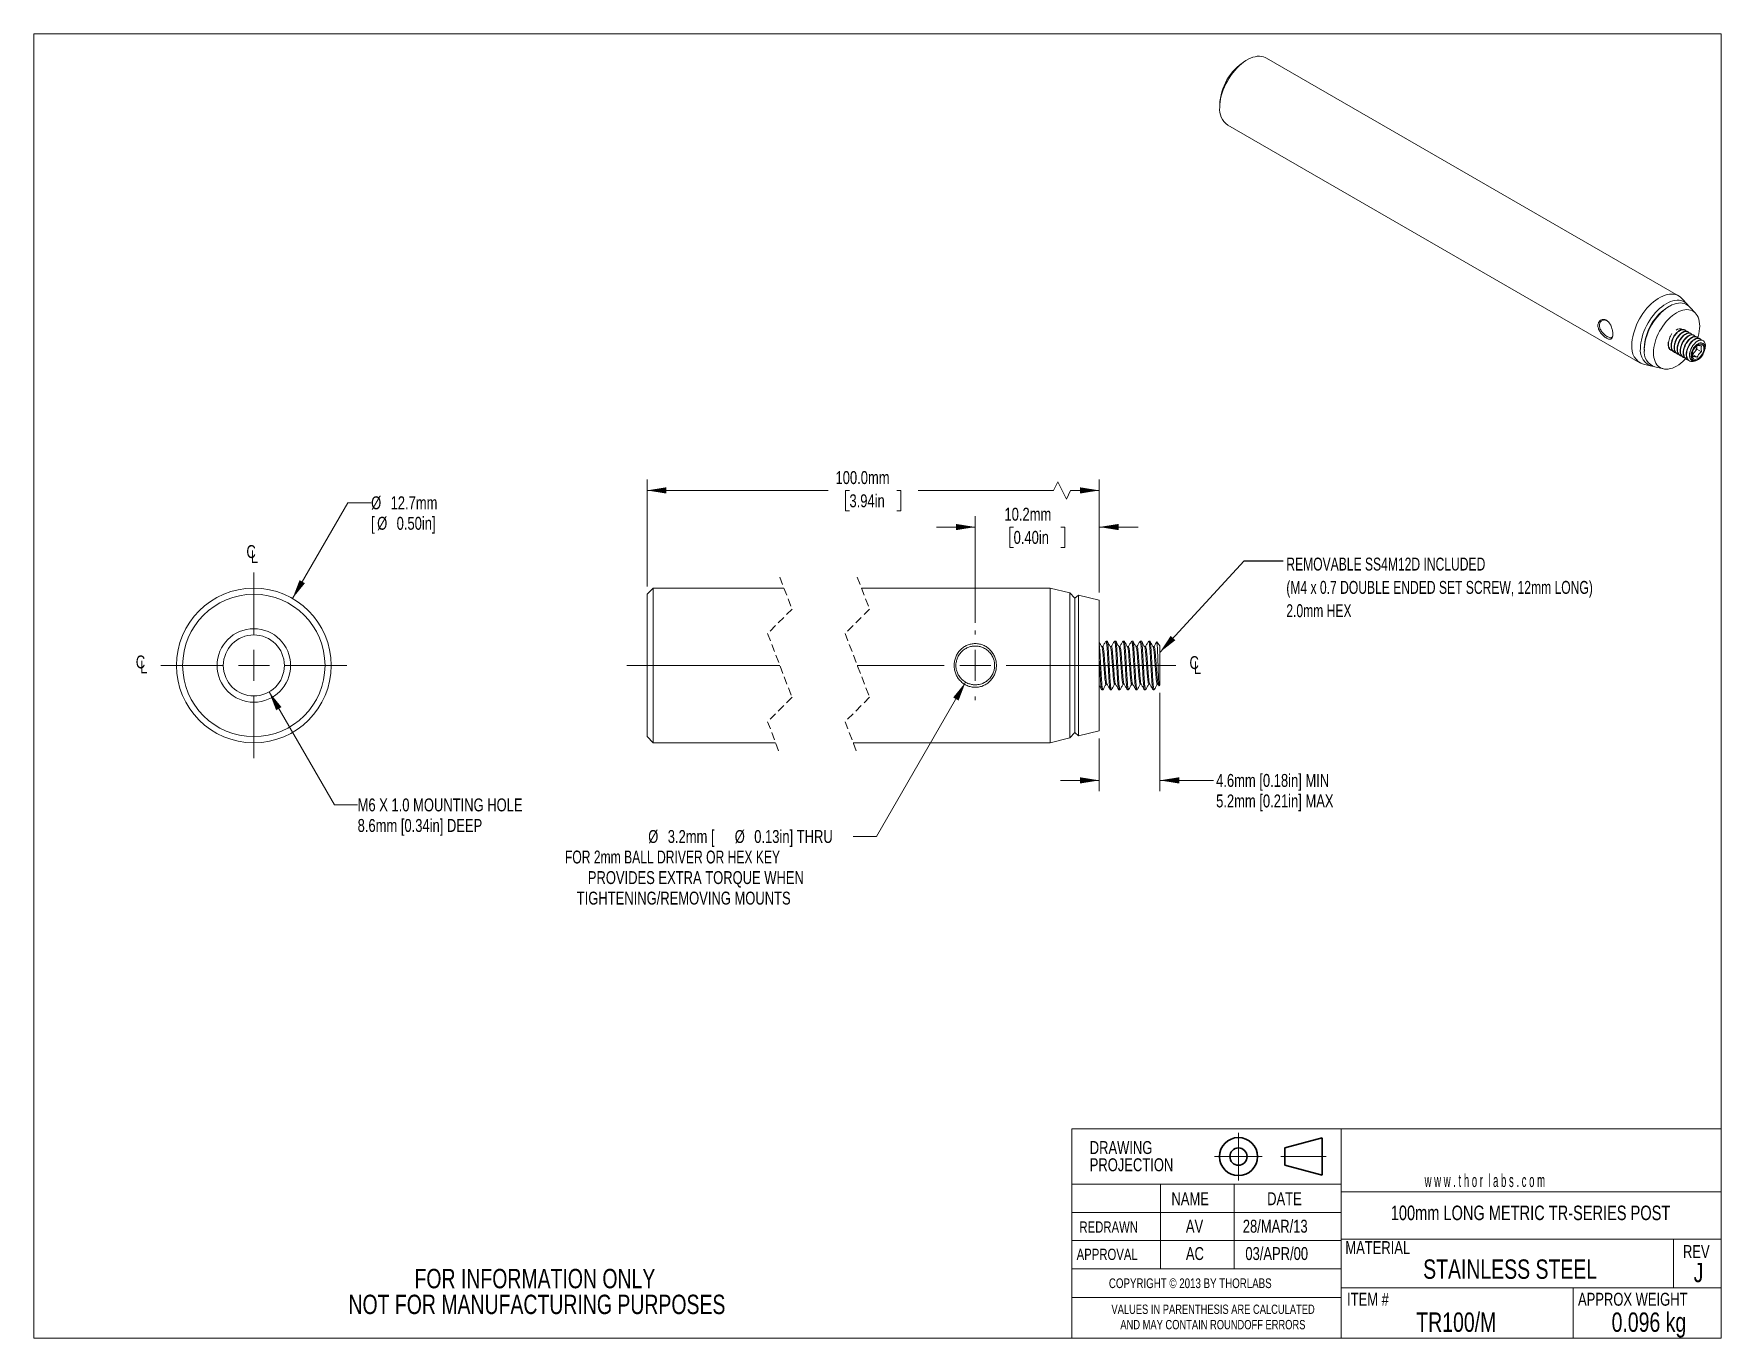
# Model space of a CAD drawing. Header units: millimetres. Extents: x 2 to 278, y 1 to 215.
import ezdxf

# ---------------------------------------------------------------- set-up
doc = ezdxf.new("R2010")
doc.units = ezdxf.units.MM
doc.header["$PDSIZE"] = -1
doc.linetypes.add('CENTERX2', pattern=[20.32, 12.7, -2.54, 2.54, -2.54])
doc.linetypes.add('HIDDEN', pattern=[1.905, 1.27, -0.635])
doc.styles.add('SLDTEXTSTYLE0', font='TXT', dxfattribs={"width": 0.75})
doc.styles.add('SLDTEXTSTYLE1', font='TXT', dxfattribs={"width": 0.5525})
doc.styles.add('SLDTEXTSTYLE2', font='TXT', dxfattribs={"width": 0.7})
doc.dimstyles.new('SLDDIMSTYLE0', dxfattribs={"dimtxt": 2.116667, "dimasz": 3.175, "dimexe": 0, "dimexo": 0.0625, "dimgap": 0.529167, "dimtad": 0, "dimtih": 1, "dimtoh": 1, "dimdec": 1, "dimlfac": 0.5, "dimrnd": 1e-09, "dimzin": 12, "dimdsep": 46, "dimtxsty": 'SLDTEXTSTYLE0', "dimsah": 1, "dimcen": 0.09, "dimadec": 0, "dimazin": 3, "dimtfac": 1, "dimtdec": 1, "dimtmove": 0, "dimatfit": 0, "dimfxl": 1, "dimfrac": 2, "dimtolj": 1, "dimtzin": 12, "dimarcsym": 0})
doc.dimstyles.new('SLDDIMSTYLE1', dxfattribs={"dimtxt": 2.116667, "dimasz": 3.175, "dimexe": 0, "dimexo": 0.0625, "dimgap": 0.529167, "dimtad": 0, "dimtih": 1, "dimtoh": 1, "dimdec": 1, "dimlfac": 0.5, "dimrnd": 1e-09, "dimzin": 4, "dimdsep": 46, "dimtxsty": 'SLDTEXTSTYLE0', "dimsah": 1, "dimcen": 0.09, "dimadec": 0, "dimazin": 1, "dimtfac": 1, "dimtdec": 1, "dimtofl": 0, "dimtmove": 0, "dimatfit": 3, "dimfxl": 1, "dimfrac": 2, "dimtolj": 1, "dimtzin": 12, "dimarcsym": 0})
doc.dimstyles.new('SLDDIMSTYLE2', dxfattribs={"dimtxt": 2.116667, "dimasz": 3.175, "dimexe": 0, "dimexo": 0.0625, "dimgap": 0.529167, "dimtad": 0, "dimtih": 1, "dimtoh": 1, "dimdec": 1, "dimlfac": 0.5, "dimrnd": 1e-09, "dimzin": 12, "dimdsep": 46, "dimtxsty": 'SLDTEXTSTYLE0', "dimsah": 1, "dimcen": 0, "dimadec": 0, "dimazin": 3, "dimtfac": 1, "dimtdec": 1, "dimtofl": 0, "dimtmove": 0, "dimatfit": 3, "dimfxl": 1, "dimfrac": 2, "dimtolj": 1, "dimtzin": 12, "dimarcsym": 0})
doc.dimstyles.new('SLDDIMSTYLE3', dxfattribs={"dimtxt": 0.18, "dimasz": 3.175, "dimexe": 0, "dimexo": 0.0625, "dimgap": 0, "dimtad": 0, "dimtih": 1, "dimtoh": 1, "dimdec": 0, "dimrnd": 1e-09, "dimzin": 0, "dimdsep": 46, "dimtxsty": 'Standard', "dimsah": 1, "dimcen": 0.09, "dimadec": 0, "dimazin": 0, "dimtfac": 3.175, "dimtdec": 0, "dimtofl": 0, "dimtmove": 0, "dimatfit": 3, "dimfxl": 1, "dimfrac": 2, "dimtolj": 1, "dimtzin": 0, "dimarcsym": 0})
doc.dimstyles.new('SLDDIMSTYLE4', dxfattribs={"dimtxt": 2.116667, "dimasz": 3.175, "dimexe": 0, "dimexo": 0.0625, "dimgap": 0.529167, "dimtad": 0, "dimtih": 1, "dimtoh": 1, "dimdec": 1, "dimlfac": 0.5, "dimrnd": 1e-09, "dimzin": 12, "dimdsep": 46, "dimtxsty": 'SLDTEXTSTYLE0', "dimsah": 1, "dimcen": 0, "dimadec": 0, "dimazin": 3, "dimtfac": 1, "dimtdec": 1, "dimtofl": 0, "dimtmove": 0, "dimatfit": 3, "dimfxl": 1, "dimfrac": 2, "dimtolj": 1, "dimtzin": 12, "dimarcsym": 0})

msp = doc.modelspace()

# ---------------------------------------------------------------- texts
at = {"color": 8, "linetype": 'Continuous', "lineweight": 0, "attachment_point": 1, "style": 'SLDTEXTSTYLE2'}
for s, insert, char_height in [('REMOVABLE SS4M12D INCLUDED', (206.75, 128.81), 2.1167), ('(M4 x 0.7 DOUBLE ENDED SET SCREW, 12mm LONG)', (206.75, 124.99), 2.1167), ('2.0mm HEX', (206.75, 121.17), 2.117)]:
    msp.add_mtext(s, dxfattribs=dict(at, insert=insert, char_height=char_height))
at = {"color": 7, "linetype": 'Continuous', "lineweight": 0}
for s, insert, char_height, attachment_point, style in [('DRAWING', (174.55, 33.21), 2.117, 1, 'SLDTEXTSTYLE0'), ('PROJECTION', (174.55, 30.39), 2.117, 1, 'SLDTEXTSTYLE0'), ('w w w . t h o r  l a b s . c o m', (229.4, 27.8), 2.1167, 1, 'SLDTEXTSTYLE1'), ('NAME', (187.93, 24.82), 2.117, 1, 'SLDTEXTSTYLE0'), ('DATE', (203.61, 24.82), 2.117, 1, 'SLDTEXTSTYLE0'), ('100mm LONG METRIC TR-SERIES POST', (246.75, 22.64), 2.3813, 2, 'SLDTEXTSTYLE0'), ('REDRAWN', (172.86, 20.05), 1.852, 1, 'SLDTEXTSTYLE0'), ('AV', (190.3, 20.32), 2.117, 1, 'SLDTEXTSTYLE0'), ('28/MAR/13', (199.62, 20.32), 2.117, 1, 'SLDTEXTSTYLE0'), ('MATERIAL', (216.42, 16.82), 2.117, 1, 'SLDTEXTSTYLE0'), ('APPROVAL', (172.4, 15.58), 1.852, 1, 'SLDTEXTSTYLE0'), ('AC', (190.3, 15.84), 2.117, 1, 'SLDTEXTSTYLE0'), ('03/APR/00', (200.04, 15.84), 2.117, 1, 'SLDTEXTSTYLE0'), ('STAINLESS STEEL', (243.41, 13.82), 3.175, 2, 'SLDTEXTSTYLE0'), ('REV', (271.72, 16.17), 2.117, 1, 'SLDTEXTSTYLE0'), ('FOR INFORMATION ONLY', (83.67, 12.27), 3.175, 2, 'SLDTEXTSTYLE0'), ('J', (274.27, 13.26), 3.17, 2, 'SLDTEXTSTYLE0'), ('COPYRIGHT © 2013 BY THORLABS', (177.69, 10.71), 1.5875, 1, 'SLDTEXTSTYLE0'), ('ITEM #', (216.7, 8.35), 2.117, 1, 'SLDTEXTSTYLE0'), ('APPROX WEIGHT', (254.53, 8.35), 2.1167, 1, 'SLDTEXTSTYLE0'), ('NOT FOR MANUFACTURING PURPOSES', (84, 8.04), 3.175, 2, 'SLDTEXTSTYLE0'), ('VALUES IN PARENTHESIS ARE CALCULATED', (194.75, 6.42), 1.524, 2, 'SLDTEXTSTYLE0'), ('AND MAY CONTAIN ROUNDOFF ERRORS', (194.72, 3.9), 1.524, 2, 'SLDTEXTSTYLE0'), ('TR100/M', (234.59, 5.13), 3.175, 2, 'SLDTEXTSTYLE0'), ('0.096 kg', (266.14, 5.13), 3.175, 2, 'SLDTEXTSTYLE0')]:
    msp.add_mtext(s, dxfattribs=dict(at, insert=insert, char_height=char_height, attachment_point=attachment_point, style=style))

# ---------------------------------------------------------------- blocks, each defined once
blk = doc.blocks.new('Third Angle Projection Block')
at = {"color": 7, "linetype": 'CENTERX2', "lineweight": 18}
for p, q in [((101.48, 23.81), (101.48, 14.07)), ((96.6, 18.94), (106.35, 18.94)), ((110.14, 18.94), (119.45, 18.94))]:
    blk.add_line(p, q, dxfattribs=at)
at = {"color": 7, "linetype": 'Continuous', "lineweight": 35}
for p, q in [((118.62, 22.75), (111, 20.71)), ((118.62, 15.13), (118.62, 22.75)), ((111, 20.71), (111, 17.17)), ((111, 17.17), (118.62, 15.13))]:
    blk.add_line(p, q, dxfattribs=at)
for radius in [3.9, 1.77]:
    blk.add_circle((101.48, 18.94), radius, dxfattribs=at)
at = {"color": 7, "linetype": 'Continuous', "lineweight": 0}
blk.add_point((101.48, 18.94), dxfattribs=at)
blk = doc.blocks.new('_D')
at = {"color": 7, "linetype": 'Continuous', "lineweight": 0}
for p, q in [((186.03, 106.67), (186.03, 90.53)), ((176.12, 99.18), (176.12, 90.53)), ((176.12, 92.31), (169.77, 92.31)), ((186.03, 92.31), (194.82, 92.31))]:
    blk.add_line(p, q, dxfattribs=at)
at = {"color": 7, "linetype": 'Continuous', "lineweight": 18}
for points in [[(176.12, 92.31), (172.94, 92.82), (172.94, 91.8)], [(186.03, 92.31), (189.2, 91.8), (189.2, 92.82)]]:
    blk.add_solid(points, dxfattribs=at)
at = {"color": 7, "linetype": 'Continuous', "lineweight": 18, "char_height": 2.1167, "attachment_point": 1, "style": 'SLDTEXTSTYLE0'}
for s, insert in [('4.6mm [0.18in] MIN', (195.25, 93.36)), ('5.2mm [0.21in] MAX', (195.25, 90))]:
    blk.add_mtext(s, dxfattribs=dict(at, insert=insert))
blk = doc.blocks.new('_D_1')
at = {"color": 7, "linetype": 'Continuous', "lineweight": 0}
for p, q in [((155.8, 118.13), (155.8, 135.6)), ((176.12, 123.11), (176.12, 135.6)), ((155.8, 133.82), (149.45, 133.82)), ((162.08, 133.82), (161.44, 133.82)), ((161.44, 133.82), (161.44, 130.46)), ((169.84, 133.82), (170.48, 133.82)), ((170.48, 133.82), (170.48, 130.46)), ((176.12, 133.82), (182.47, 133.82)), ((161.44, 130.46), (162.08, 130.46)), ((170.48, 130.46), (169.84, 130.46))]:
    blk.add_line(p, q, dxfattribs=at)
at = {"color": 7, "linetype": 'Continuous', "lineweight": 18}
for points in [[(155.8, 133.82), (152.62, 134.33), (152.62, 133.31)], [(176.12, 133.82), (179.29, 133.31), (179.29, 134.33)]]:
    blk.add_solid(points, dxfattribs=at)
at = {"color": 7, "linetype": 'Continuous', "lineweight": 18, "char_height": 2.117, "attachment_point": 1, "style": 'SLDTEXTSTYLE0'}
for s, insert in [('10.2mm', (160.58, 136.98)), ('0.40in', (162.08, 133.18))]:
    blk.add_mtext(s, dxfattribs=dict(at, insert=insert))
blk = doc.blocks.new('_D_2')
at = {"color": 7, "linetype": 'Continuous', "lineweight": 0}
for p, q in [((102.03, 124.07), (102.03, 141.6)), ((169.31, 141.23), (168.6, 139.82)), ((170.72, 138.41), (169.31, 141.23)), ((176.12, 123.11), (176.12, 141.6)), ((102.03, 139.82), (131.7, 139.82)), ((135.19, 139.82), (134.55, 139.82)), ((134.55, 139.82), (134.55, 136.46)), ((142.95, 139.82), (143.6, 139.82)), ((143.6, 139.82), (143.6, 136.46)), ((168.6, 139.82), (146.45, 139.82)), ((171.42, 139.82), (170.72, 138.41)), ((176.12, 139.82), (171.42, 139.82)), ((134.55, 136.46), (135.19, 136.46)), ((143.6, 136.46), (142.95, 136.46))]:
    blk.add_line(p, q, dxfattribs=at)
at = {"color": 7, "linetype": 'Continuous', "lineweight": 18}
for points in [[(102.03, 139.82), (105.2, 139.31), (105.2, 140.33)], [(176.12, 139.82), (172.94, 140.33), (172.94, 139.31)]]:
    blk.add_solid(points, dxfattribs=at)
at = {"color": 7, "linetype": 'Continuous', "lineweight": 18, "char_height": 2.117, "attachment_point": 1, "style": 'SLDTEXTSTYLE0'}
for s, insert in [('100.0mm', (132.91, 142.98)), ('3.94in', (135.19, 139.18))]:
    blk.add_mtext(s, dxfattribs=dict(at, insert=insert))
blk = doc.blocks.new('_D_3')
at = {"color": 7, "linetype": 'Continuous', "lineweight": 0}
for p, q in [((154.21, 108.39), (139.62, 83.12)), ((139.62, 83.12), (135.81, 83.12))]:
    blk.add_line(p, q, dxfattribs=at)
at = {"color": 7, "linetype": 'Continuous', "lineweight": 18}
blk.add_solid([(154.21, 108.39), (152.18, 105.9), (153.06, 105.39)], dxfattribs=at)
at = {"color": 7, "linetype": 'Continuous', "lineweight": 18, "attachment_point": 1}
for s, insert, char_height, style in [('%%c', (102.23, 84.17), 2.117, 'SLDTEXTSTYLE0'), ('3.2mm [', (105.43, 84.17), 2.117, 'SLDTEXTSTYLE0'), ('%%c', (116.4, 84.17), 2.117, 'SLDTEXTSTYLE0'), ('0.13in] THRU', (119.59, 84.17), 2.1167, 'SLDTEXTSTYLE0'), ('FOR 2mm BALL DRIVER OR HEX KEY', (88.59, 80.81), 2.1167, 'SLDTEXTSTYLE2'), ('PROVIDES EXTRA TORQUE WHEN', (92.34, 77.44), 2.1167, 'SLDTEXTSTYLE0'), ('TIGHTENING/REMOVING MOUNTS', (90.53, 74.08), 2.1167, 'SLDTEXTSTYLE0')]:
    blk.add_mtext(s, dxfattribs=dict(at, insert=insert, char_height=char_height, style=style))
blk = doc.blocks.new('SW_SYMBOL_MOD_CL')
at = {"color": 0, "linetype": 'Continuous', "lineweight": 0, "char_height": 783, "attachment_point": 5, "style": 'SLDTEXTSTYLE0'}
for s, insert in [('C', (400, 600)), ('L', (600, 300))]:
    blk.add_mtext(s, dxfattribs=dict(at, insert=insert))
blk = doc.blocks.new('SW_CENTERMARKSYMBOL_0')
at = {"color": 0, "linetype": 'Continuous', "lineweight": 18}
for p, q in [((32.02, 5.08), (32.02, 5.71)), ((0, 0), (-25.05, 0)), ((26.94, 0), (12.7, 0)), ((32.02, 0), (29.48, 0)), ((32.02, 0), (32.02, 2.54)), ((32.02, 0), (32.02, -2.54)), ((32.02, 0), (34.56, 0)), ((37.1, 0), (64.85, 0)), ((32.02, -5.08), (32.02, -5.71))]:
    blk.add_line(p, q, dxfattribs=at)
blk = doc.blocks.new('_D_4')
at = {"color": 7, "linetype": 'Continuous', "lineweight": 0}
for p, q in [((43.97, 122.12), (53.03, 137.81)), ((53.03, 137.81), (56.84, 137.81))]:
    blk.add_line(p, q, dxfattribs=at)
at = {"color": 7, "linetype": 'Continuous', "lineweight": 18}
blk.add_solid([(43.97, 122.12), (46, 124.62), (45.12, 125.12)], dxfattribs=at)
at = {"color": 7, "linetype": 'Continuous', "lineweight": 18, "attachment_point": 1, "style": 'SLDTEXTSTYLE0'}
for s, insert, char_height in [('%%c', (56.84, 138.85), 2.117), ('12.7mm', (60.03, 138.85), 2.117), ('[', (56.84, 135.49), 2.12), ('%%c', (57.83, 135.49), 2.117), ('0.50in]', (61.02, 135.49), 2.117)]:
    blk.add_mtext(s, dxfattribs=dict(at, insert=insert, char_height=char_height))
blk = doc.blocks.new('_D_5')
at = {"color": 7, "linetype": 'Continuous', "lineweight": 0}
for p, q in [((40.13, 106.81), (50.82, 88.3)), ((50.82, 88.3), (54.63, 88.3))]:
    blk.add_line(p, q, dxfattribs=at)
at = {"color": 7, "linetype": 'Continuous', "lineweight": 18}
blk.add_solid([(40.13, 106.81), (41.28, 103.81), (42.16, 104.32)], dxfattribs=at)
at = {"color": 7, "linetype": 'Continuous', "lineweight": 18, "char_height": 2.1167, "attachment_point": 1, "style": 'SLDTEXTSTYLE0'}
for s, insert in [('M6 X 1.0 MOUNTING HOLE', (54.63, 89.35)), ('8.6mm [0.34in] DEEP', (54.63, 85.98))]:
    blk.add_mtext(s, dxfattribs=dict(at, insert=insert))
blk = doc.blocks.new('SW_CENTERMARKSYMBOL_1')
at = {"color": 0, "linetype": 'Continuous', "lineweight": 18}
for p, q in [((0, 5.08), (0, 15.2146)), ((-5.08, 0), (-15.2146, 0)), ((0, 0), (-2.54, 0)), ((0, 0), (0, 2.54)), ((0, 0), (0, -2.54)), ((0, 0), (2.54, 0)), ((5.08, 0), (15.2146, 0)), ((0, -5.08), (0, -15.2146))]:
    blk.add_line(p, q, dxfattribs=at)

# ---------------------------------------------------------------- dimensions: what is measured, and where the dimension line sits
at = {"color": 7, "linetype": 'Continuous', "lineweight": 18}
for base, p1, p2, text, dimstyle, picture, middle in [((102.03, 139.82), (176.12, 121.84), (102.03, 122.8), '100.0mm', 'SLDDIMSTYLE1', '_D_2', (139.07, 139.82)), ((186.03, 92.31), (176.12, 100.45), (186.03, 107.94), '4.6mm [0.18in] MIN\\P5.2mm [0.21in] MAX', 'SLDDIMSTYLE0', '_D', (208.7, 92.31))]:
    dim = msp.add_linear_dim(base=base, p1=p1, p2=p2, text=text, dimstyle=dimstyle, dxfattribs=at)
    dim.commit()
    dim.dimension.update_dxf_attribs({"geometry": picture, "text_midpoint": middle, "dimtype": 160})
dim = msp.add_diameter_dim_2p(p1=(31.3, 100.17), p2=(43.97, 122.12), text='%%c12.7mm\\P[%%c0.50in]', dimstyle='SLDDIMSTYLE4', dxfattribs=at)
dim.commit()
dim.dimension.update_dxf_attribs({"geometry": '_D_4', "text_midpoint": (63.82, 137.81), "dimtype": 163})
dim = msp.add_linear_dim(base=(155.8, 133.82), p1=(176.12, 121.84), p2=(155.8, 116.86), dimstyle='SLDDIMSTYLE0', dxfattribs=at)
dim.commit()
dim.dimension.update_dxf_attribs({"geometry": '_D_1', "text_midpoint": (165.96, 133.82), "dimtype": 160})
for p1, p2, text, picture, middle in [((35.13, 115.47), (40.13, 106.81), 'M6 X 1.0 MOUNTING HOLE\\P8.6mm [0.34in] DEEP', '_D_5', (72.37, 88.3)), ((157.39, 113.89), (154.21, 108.39), '%%c3.2mm [%%c0.13in] THRU\\PFOR 2mm BALL DRIVER OR HEX KEY\\P PROVIDES EXTRA TORQUE WHEN\\PTIGHTENING/REMOVING MOUNTS', '_D_3', (112.2, 83.12))]:
    dim = msp.add_diameter_dim_2p(p1=p1, p2=p2, text=text, dimstyle='SLDDIMSTYLE2', override={"dimpost": '<>'}, dxfattribs=at)
    dim.commit()
    dim.dimension.update_dxf_attribs({"geometry": picture, "text_midpoint": middle, "dimtype": 163})

# ---------------------------------------------------------------- linework, layer by layer
at = {"color": 7, "linetype": 'Continuous', "lineweight": 18}
for p, q in [((1.58, 214.65), (277.99, 214.65)), ((1.58, 214.65), (1.58, 0.9)), ((277.99, 0.9), (277.99, 214.65)), ((200.32, 210.35), (199.97, 210.15)), ((271.01, 171.69), (203.49, 210.67)), ((195.84, 203.01), (195.84, 202.59)), ((197.16, 199.69), (264.67, 160.72)), ((269.73, 170.11), (269.51, 170.01)), ((272.41, 170.32), (271.51, 171.29)), ((273.78, 168.86), (272.81, 169.89)), ((272.06, 166.07), (272, 166.11)), ((265.37, 163.14), (265.38, 162.86)), ((272.56, 165.79), (272.5, 165.82)), ((273.05, 165.5), (272.99, 165.54)), ((273.55, 165.22), (273.49, 165.25)), ((274.04, 164.93), (273.98, 164.97)), ((274, 163.5), (274, 163.46)), ((274, 163.46), (274, 162.99)), ((274.54, 164.65), (274.48, 164.68)), ((274.86, 164.44), (274.97, 164.39)), ((265.27, 160.48), (266.56, 160.18)), ((265.38, 162.86), (265.4, 162.62)), ((269.75, 162.79), (269.82, 162.75)), ((270.25, 162.5), (270.31, 162.47)), ((270.74, 162.22), (270.81, 162.18)), ((271.24, 161.93), (271.3, 161.9)), ((271.73, 161.65), (271.8, 161.61)), ((272.23, 161.36), (272.29, 161.32)), ((272.72, 161.07), (272.79, 161.04)), ((273.65, 162.55), (273.3, 162.11)), ((273.3, 162.11), (274.07, 161.67)), ((274, 162.99), (273.65, 162.55)), ((274, 162.99), (274.78, 162.54)), ((275.13, 162.46), (274.95, 162.04)), ((267.13, 160.05), (268.51, 159.74)), ((103.04, 123.82), (102.03, 122.8)), ((102.03, 122.8), (102.03, 111.14)), ((124.46, 123.82), (103.04, 123.82)), ((103.04, 123.82), (103.04, 111.14)), ((168.09, 123.82), (137.16, 123.82)), ((171.29, 123.03), (168.09, 123.82)), ((168.09, 123.82), (168.09, 111.14)), ((172.12, 122.14), (171.29, 123.03)), ((171.29, 123.03), (171.29, 111.14)), ((172.7, 122.68), (172.12, 122.14)), ((172.12, 122.14), (172.12, 111.14)), ((176.12, 121.84), (172.7, 122.68)), ((172.7, 122.68), (172.7, 111.14)), ((176.12, 121.84), (176.12, 111.14)), ((176.69, 114.23), (176.52, 114.23)), ((177.39, 115.14), (177.22, 115.14)), ((178.09, 114.23), (177.92, 114.23)), ((178.79, 115.14), (178.62, 115.14)), ((179.49, 114.23), (179.32, 114.23)), ((180.19, 115.14), (180.02, 115.14)), ((180.89, 114.23), (180.72, 114.23)), ((181.59, 115.14), (181.42, 115.14)), ((182.29, 114.23), (182.12, 114.23)), ((182.99, 115.14), (182.82, 115.14)), ((183.69, 114.23), (183.52, 114.23)), ((184.39, 115.14), (184.22, 115.14)), ((185.09, 114.23), (184.92, 114.23)), ((186.03, 114.34), (185.56, 115.02)), ((186.03, 107.94), (186.03, 114.34)), ((102.03, 111.14), (102.03, 99.49)), ((103.04, 111.14), (103.04, 98.47)), ((168.09, 111.14), (168.09, 98.47)), ((171.29, 111.14), (171.29, 99.26)), ((172.12, 111.14), (172.12, 100.15)), ((172.7, 111.14), (172.7, 99.61)), ((176.12, 111.14), (176.12, 100.45)), ((177.22, 108.05), (177.38, 108.05)), ((178.62, 108.05), (178.78, 108.05)), ((180.02, 108.05), (180.18, 108.05)), ((181.42, 108.05), (181.58, 108.05)), ((182.82, 108.05), (182.98, 108.05)), ((184.22, 108.05), (184.38, 108.05)), ((185.62, 108.05), (185.78, 108.05)), ((185.77, 108.08), (185.92, 107.82)), ((185.93, 107.82), (185.92, 107.81)), ((185.94, 107.82), (186.03, 107.94)), ((176.52, 107.14), (176.69, 107.14)), ((177.92, 107.14), (178.09, 107.14)), ((179.32, 107.14), (179.49, 107.14)), ((180.72, 107.14), (180.89, 107.14)), ((182.12, 107.14), (182.29, 107.14)), ((183.52, 107.14), (183.69, 107.14)), ((184.92, 107.14), (185.09, 107.14)), ((171.29, 99.26), (172.12, 100.15)), ((172.12, 100.15), (172.7, 99.61)), ((172.7, 99.61), (176.12, 100.45)), ((102.03, 99.49), (103.04, 98.47)), ((103.04, 98.47), (123.1, 98.47)), ((135.8, 98.47), (168.09, 98.47)), ((168.09, 98.47), (171.29, 99.26)), ((277.99, 35.24), (277.99, 50.03)), ((171.63, 7.56), (171.63, 35.24)), ((171.63, 35.24), (215.74, 35.24)), ((215.74, 35.24), (215.74, 0.9)), ((215.74, 35.24), (277.99, 35.24)), ((171.63, 12.3), (171.63, 26.17)), ((171.63, 0.9), (171.63, 26.17)), ((215.74, 26.17), (171.63, 26.17)), ((186.13, 26.17), (186.13, 12.3)), ((198.21, 26.17), (198.21, 12.3)), ((215.74, 24.89), (277.99, 24.89)), ((215.74, 21.49), (171.63, 21.49)), ((215.74, 16.92), (171.63, 16.92)), ((215.74, 17.16), (277.99, 17.16)), ((270.17, 17.16), (270.17, 9.14)), ((215.74, 12.3), (171.63, 12.3)), ((171.63, 12.3), (171.63, 7.56)), ((215.74, 9.14), (277.99, 9.14)), ((253.75, 9.14), (253.75, 0.9)), ((171.63, 7.56), (215.74, 7.56)), ((277.99, 0.9), (1.58, 0.9))]:
    msp.add_line(p, q, dxfattribs=at)
at = {"color": 7, "linetype": 'HIDDEN', "lineweight": 18}
for p, q in [((123.78, 125.6), (125.78, 120.37)), ((136.48, 125.6), (138.48, 120.37)), ((125.78, 120.37), (121.78, 116.37)), ((138.48, 120.37), (134.48, 116.37)), ((121.78, 116.37), (125.78, 105.92)), ((134.48, 116.37), (138.48, 105.92)), ((125.78, 105.92), (121.78, 101.92)), ((138.48, 105.92), (134.48, 101.92)), ((121.78, 101.92), (123.78, 96.69)), ((134.48, 101.92), (136.48, 96.69))]:
    msp.add_line(p, q, dxfattribs=at)
at = {"color": 7, "linetype": 'Continuous', "lineweight": 18, "flags": 128}
for points in [[(203.49, 210.67), (203.29, 210.77), (202.99, 210.88), (202.67, 210.94), (202.34, 210.96), (202, 210.95), (201.64, 210.88), (201.27, 210.78), (200.89, 210.64), (200.52, 210.46), (200.14, 210.24), (199.76, 209.98), (199.38, 209.69), (199.01, 209.37), (198.65, 209.02), (198.31, 208.64), (197.98, 208.23), (197.66, 207.8), (197.36, 207.35), (197.09, 206.89), (196.84, 206.42), (196.61, 205.93), (196.41, 205.44), (196.24, 204.95), (196.1, 204.46), (195.99, 203.98), (195.91, 203.5), (195.86, 203.04), (195.84, 202.59)], [(271.51, 171.29), (271.33, 171.47), (271.07, 171.65), (270.8, 171.8), (270.5, 171.9), (270.19, 171.97), (269.86, 171.99), (269.51, 171.97), (269.15, 171.91), (268.78, 171.81), (268.41, 171.67), (268.03, 171.48), (267.65, 171.26), (267.27, 171.01), (266.89, 170.72), (266.53, 170.39), (266.17, 170.04), (265.82, 169.66), (265.49, 169.25), (265.17, 168.83), (264.88, 168.38), (264.6, 167.92), (264.35, 167.44), (264.13, 166.96), (263.93, 166.47), (263.76, 165.98), (263.61, 165.49), (263.5, 165), (263.42, 164.53), (263.37, 164.07), (263.36, 163.62)], [(272.6, 170.09), (272.41, 170.32), (272.19, 170.53), (271.94, 170.7), (271.67, 170.83), (271.38, 170.92), (271.07, 170.97), (270.75, 170.97), (270.41, 170.94), (270.06, 170.87), (269.7, 170.75), (269.34, 170.6), (268.97, 170.4), (268.6, 170.17), (268.24, 169.91), (267.88, 169.61), (267.53, 169.28), (267.19, 168.92), (266.87, 168.54), (266.56, 168.13), (266.27, 167.71), (266, 167.27), (265.75, 166.81), (265.53, 166.35), (265.33, 165.88), (265.16, 165.4), (265.02, 164.93), (264.91, 164.46), (264.83, 164.01), (264.78, 163.56), (264.77, 163.13)], [(272.81, 169.89), (272.68, 170.02), (272.45, 170.2), (272.19, 170.34), (271.91, 170.45), (271.61, 170.51), (271.3, 170.53), (270.97, 170.51), (270.62, 170.45), (270.27, 170.35), (269.92, 170.21), (269.56, 170.03), (269.2, 169.81), (268.84, 169.56), (268.48, 169.27), (268.14, 168.95), (267.8, 168.6), (267.48, 168.23), (267.17, 167.83), (266.88, 167.42), (266.62, 166.99), (266.37, 166.54), (266.15, 166.08), (265.95, 165.62), (265.78, 165.15), (265.64, 164.69), (265.53, 164.23), (265.45, 163.78), (265.4, 163.34), (265.39, 162.91)], [(274.15, 164.84), (274.2, 165.02), (274.31, 165.47), (274.39, 165.91), (274.44, 166.34), (274.46, 166.75), (274.44, 167.14), (274.39, 167.51), (274.31, 167.86), (274.2, 168.18), (274.06, 168.47), (273.89, 168.72), (273.69, 168.94), (273.47, 169.12), (273.22, 169.26), (272.96, 169.37), (272.67, 169.43), (272.36, 169.45), (272.04, 169.43), (271.71, 169.36), (271.37, 169.26), (271.03, 169.11), (270.68, 168.93), (270.33, 168.71), (269.98, 168.46), (269.64, 168.17), (269.31, 167.85), (268.99, 167.5), (268.69, 167.13), (268.4, 166.73), (268.13, 166.32), (267.88, 165.89), (267.66, 165.46), (267.46, 165.01), (267.29, 164.56), (267.15, 164.11), (267.04, 163.66), (266.96, 163.22), (266.91, 162.8), (266.9, 162.38), (266.9, 162.38)], [(274.95, 162.04), (274.8, 161.82), (274.64, 161.61), (274.45, 161.44), (274.27, 161.29), (274.07, 161.18), (273.89, 161.11), (273.7, 161.08), (273.54, 161.1), (273.39, 161.15), (273.26, 161.25), (273.17, 161.38), (273.09, 161.55), (273.06, 161.74), (273.05, 161.96), (273.07, 162.19), (273.13, 162.44), (273.22, 162.68), (273.33, 162.93), (273.47, 163.16), (273.63, 163.37), (273.81, 163.56), (273.99, 163.73), (274.19, 163.85), (274.38, 163.94), (274.56, 163.99), (274.74, 164), (274.89, 163.97), (275.03, 163.9), (275.15, 163.78)], [(273.69, 161.29), (273.55, 161.32), (273.42, 161.4), (273.32, 161.52), (273.25, 161.67), (273.21, 161.85), (273.21, 162.05), (273.23, 162.27), (273.29, 162.5), (273.38, 162.74), (273.5, 162.96), (273.64, 163.17), (273.8, 163.36), (273.97, 163.52), (274.15, 163.65), (274.33, 163.74), (274.5, 163.79), (274.67, 163.8), (274.81, 163.76), (274.94, 163.69), (275.04, 163.57), (275.11, 163.42), (275.15, 163.24), (275.15, 163.04), (275.12, 162.82), (275.06, 162.59), (274.97, 162.35), (274.86, 162.13), (274.72, 161.92), (274.56, 161.73), (274.39, 161.57), (274.21, 161.44), (274.03, 161.35), (273.86, 161.3), (273.69, 161.29)], [(266.9, 162.38), (266.91, 161.99), (266.96, 161.62), (267.04, 161.27), (267.15, 160.95), (267.29, 160.67), (267.46, 160.41), (267.66, 160.19), (267.88, 160.01), (268.13, 159.87), (268.4, 159.77), (268.69, 159.71), (268.99, 159.69), (269.31, 159.71), (269.64, 159.77), (269.98, 159.87), (270.33, 160.02), (270.68, 160.2), (271.03, 160.42), (271.37, 160.68), (271.71, 160.96), (272.04, 161.28), (272.16, 161.4)]]:
    msp.add_lwpolyline(points, dxfattribs=at)
at = {"color": 7, "linetype": 'Continuous', "lineweight": 18}
for radius in [12.67, 11.66, 6.02, 5]:
    msp.add_circle((37.63, 111.14), radius, dxfattribs=at)
for centre, radius, start, end in [((204.75, 202.62), 8.92, 122.4768, 177.5286), ((198.98, 202.26), 3.16, 174.0409, 234.647), ((273.69, 162.81), 8.32, 120.166, 177.7373), ((271.22, 165.35), 0.952, 61.4805, 131.6462), ((266.19, 163.19), 2.86, 171.4483, 251.3511), ((267.35, 162.71), 2.62, 170.7646, 259.1561), ((272.47, 163.53), 1.53, 320.2279, 357.3607), ((274.51, 163.64), 0.875, 359.3835, 66.3345), ((267.95, 162.51), 2.59, 171.1571, 251.6422), ((272.65, 163.32), 1.26, 300.3648, 322.3987)]:
    msp.add_arc(centre, radius, start, end, dxfattribs=at)
for points, knots in [([(257.79, 166.83), (257.79, 166.93), (257.81, 167.12), (257.9, 167.36), (258.04, 167.57), (258.23, 167.72), (258.46, 167.82), (258.7, 167.85), (258.95, 167.81), (259.2, 167.7), (259.43, 167.53), (259.64, 167.31), (259.82, 167.03), (259.97, 166.71), (260.09, 166.38), (260.18, 166.05), (260.22, 165.72), (260.24, 165.42), (260.22, 165.14), (260.18, 164.92), (260.09, 164.75), (259.97, 164.64), (259.82, 164.58), (259.64, 164.58), (259.43, 164.65), (259.19, 164.77), (258.95, 164.93), (258.7, 165.13), (258.45, 165.37), (258.23, 165.64), (258.04, 165.94), (257.9, 166.24), (257.81, 166.54), (257.79, 166.73), (257.79, 166.83)], [0, 0, 0, 0, 0.032206, 0.063214, 0.094215, 0.126403, 0.158491, 0.188893, 0.218934, 0.24999, 0.281027, 0.311086, 0.341545, 0.37373, 0.405856, 0.436822, 0.467824, 0.500108, 0.532296, 0.563272, 0.594233, 0.626377, 0.658508, 0.688949, 0.719019, 0.750087, 0.781086, 0.811122, 0.841579, 0.873786, 0.905925, 0.936877, 0.967838, 1, 1, 1, 1]), ([(259.26, 167.64), (259.22, 167.66), (259.12, 167.71), (258.92, 167.75), (258.68, 167.74), (258.45, 167.65), (258.25, 167.49), (258.12, 167.29), (258.05, 167.08), (258.04, 166.93), (258.04, 166.86)], [0, 0, 0, 0, 0.060547, 0.181966, 0.321002, 0.47778, 0.632417, 0.770897, 0.893356, 1, 1, 1, 1]), ([(258.04, 166.86), (258.04, 166.79), (258.05, 166.64), (258.12, 166.38), (258.25, 166.1), (258.44, 165.8), (258.68, 165.52), (258.93, 165.29), (259.11, 165.15), (259.23, 165.08), (259.28, 165.05), (259.33, 165.02), (259.38, 164.99), (259.5, 164.93), (259.67, 164.85), (259.88, 164.83), (260.04, 164.88), (260.16, 164.97), (260.2, 165.08), (260.21, 165.12)], [0, 0, 0, 0, 0.05882, 0.126246, 0.202392, 0.287332, 0.373813, 0.450505, 0.524838, 0.542335, 0.559009, 0.574864, 0.588385, 0.602459, 0.699191, 0.775871, 0.862302, 0.947395, 1, 1, 1, 1]), ([(270.25, 162.51), (270.23, 162.52), (270.18, 162.54), (270.11, 162.6), (270.03, 162.69), (269.95, 162.79), (269.89, 162.91), (269.84, 163.06), (269.79, 163.24), (269.77, 163.45), (269.77, 163.69), (269.8, 163.94), (269.85, 164.18), (269.92, 164.42), (270.01, 164.65), (270.12, 164.88), (270.27, 165.15), (270.47, 165.43), (270.72, 165.71), (270.98, 165.93), (271.2, 166.06), (271.38, 166.14), (271.55, 166.18), (271.74, 166.2), (271.9, 166.17), (271.98, 166.12), (272, 166.11)], [0, 0, 0, 0, 0.016162, 0.042963, 0.073208, 0.103453, 0.137721, 0.165306, 0.207775, 0.250244, 0.292713, 0.339345, 0.380714, 0.416818, 0.458664, 0.500033, 0.540927, 0.604574, 0.668217, 0.729998, 0.790419, 0.823268, 0.865364, 0.916699, 0.974066, 1, 1, 1, 1]), ([(270.55, 162.38), (270.54, 162.38), (270.4, 162.39), (270.2, 162.53), (269.97, 162.8), (269.85, 163.18), (269.82, 163.59), (269.87, 164), (269.99, 164.42), (270.17, 164.83), (270.42, 165.26), (270.75, 165.65), (271.12, 165.96), (271.5, 166.14), (271.82, 166.17), (272.07, 166.08), (272.21, 165.98), (272.25, 165.9), (272.25, 165.9)], [0, 0, 0, 0, 0.004714, 0.084084, 0.160474, 0.239391, 0.303793, 0.367436, 0.428804, 0.490842, 0.554835, 0.634995, 0.712468, 0.789819, 0.869944, 0.934805, 0.997697, 1, 1, 1, 1]), ([(270.75, 162.22), (270.73, 162.23), (270.68, 162.26), (270.6, 162.32), (270.52, 162.4), (270.45, 162.51), (270.39, 162.63), (270.33, 162.77), (270.29, 162.95), (270.27, 163.17), (270.27, 163.41), (270.3, 163.65), (270.35, 163.9), (270.42, 164.13), (270.51, 164.36), (270.62, 164.6), (270.77, 164.86), (270.97, 165.15), (271.21, 165.42), (271.47, 165.64), (271.69, 165.77), (271.88, 165.85), (272.05, 165.9), (272.24, 165.91), (272.39, 165.88), (272.47, 165.84), (272.5, 165.82)], [0, 0, 0, 0, 0.016162, 0.042963, 0.073208, 0.103453, 0.137721, 0.165306, 0.207775, 0.250244, 0.292713, 0.339345, 0.380714, 0.416818, 0.458664, 0.500033, 0.540927, 0.604574, 0.668217, 0.729998, 0.790419, 0.823268, 0.865364, 0.916699, 0.974066, 1, 1, 1, 1]), ([(271.04, 162.1), (271.03, 162.1), (270.9, 162.1), (270.69, 162.24), (270.46, 162.51), (270.34, 162.89), (270.32, 163.3), (270.37, 163.72), (270.49, 164.14), (270.67, 164.55), (270.92, 164.97), (271.24, 165.36), (271.62, 165.67), (271.99, 165.85), (272.32, 165.89), (272.57, 165.8), (272.71, 165.7), (272.75, 165.61), (272.75, 165.61)], [0, 0, 0, 0, 0.0047139, 0.0840836, 0.1604744, 0.2393913, 0.3037932, 0.3674359, 0.4288044, 0.4908416, 0.5548346, 0.634995, 0.7124685, 0.7898185, 0.8699438, 0.9348047, 0.997697, 1, 1, 1, 1]), ([(269.76, 162.79), (269.74, 162.8), (269.69, 162.83), (269.61, 162.89), (269.53, 162.97), (269.46, 163.08), (269.4, 163.2), (269.34, 163.35), (269.3, 163.52), (269.28, 163.74), (269.27, 163.93), (269.29, 164.06), (269.3, 164.1)], [0, 0, 0, 0, 0.051309, 0.136394, 0.232409, 0.328427, 0.437218, 0.524789, 0.659615, 0.79444, 0.929265, 1, 1, 1, 1]), ([(270.05, 162.67), (270.04, 162.67), (269.91, 162.67), (269.7, 162.81), (269.47, 163.09), (269.35, 163.46), (269.33, 163.88), (269.38, 164.29), (269.5, 164.71), (269.68, 165.12), (269.82, 165.39), (269.92, 165.51), (269.92, 165.51)], [0, 0, 0, 0, 0.00848, 0.151259, 0.288679, 0.430644, 0.546497, 0.660984, 0.771381, 0.88298, 0.998098, 1, 1, 1, 1]), ([(271.24, 161.94), (271.22, 161.95), (271.17, 161.97), (271.1, 162.03), (271.02, 162.12), (270.94, 162.22), (270.88, 162.34), (270.83, 162.49), (270.78, 162.66), (270.76, 162.88), (270.76, 163.12), (270.79, 163.37), (270.84, 163.61), (270.91, 163.84), (271, 164.08), (271.11, 164.31), (271.26, 164.58), (271.46, 164.86), (271.71, 165.14), (271.97, 165.35), (272.19, 165.49), (272.37, 165.57), (272.54, 165.61), (272.73, 165.62), (272.89, 165.6), (272.97, 165.55), (272.99, 165.54)], [0, 0, 0, 0, 0.0161619, 0.0429632, 0.0732076, 0.1034525, 0.1377213, 0.1653058, 0.207775, 0.2502442, 0.2927134, 0.3393452, 0.3807145, 0.4168185, 0.4586639, 0.5000332, 0.5409265, 0.6045744, 0.6682165, 0.7299979, 0.7904192, 0.8232675, 0.8653637, 0.9166989, 0.9740658, 1, 1, 1, 1]), ([(271.54, 161.81), (271.53, 161.81), (271.39, 161.81), (271.19, 161.95), (270.96, 162.23), (270.84, 162.6), (270.81, 163.02), (270.86, 163.43), (270.98, 163.85), (271.16, 164.26), (271.41, 164.69), (271.74, 165.08), (272.11, 165.39), (272.49, 165.56), (272.81, 165.6), (273.06, 165.51), (273.2, 165.41), (273.24, 165.33), (273.24, 165.33)], [0, 0, 0, 0, 0.004714, 0.084084, 0.160474, 0.239391, 0.303793, 0.367436, 0.428804, 0.490842, 0.554835, 0.634995, 0.712468, 0.789819, 0.869944, 0.934805, 0.997697, 1, 1, 1, 1]), ([(271.74, 161.65), (271.72, 161.66), (271.67, 161.68), (271.59, 161.75), (271.51, 161.83), (271.44, 161.94), (271.38, 162.06), (271.32, 162.2), (271.28, 162.38), (271.25, 162.6), (271.26, 162.83), (271.29, 163.08), (271.34, 163.32), (271.41, 163.56), (271.5, 163.79), (271.61, 164.03), (271.76, 164.29), (271.96, 164.58), (272.2, 164.85), (272.46, 165.07), (272.68, 165.2), (272.87, 165.28), (273.04, 165.33), (273.23, 165.34), (273.38, 165.31), (273.46, 165.26), (273.49, 165.25)], [0, 0, 0, 0, 0.0161619, 0.0429632, 0.0732076, 0.1034525, 0.1377213, 0.1653058, 0.207775, 0.2502442, 0.2927134, 0.3393452, 0.3807145, 0.4168185, 0.4586639, 0.5000332, 0.5409265, 0.6045744, 0.6682165, 0.7299979, 0.7904192, 0.8232675, 0.8653637, 0.9166989, 0.9740658, 1, 1, 1, 1]), ([(272.03, 161.53), (272.02, 161.53), (271.89, 161.53), (271.68, 161.67), (271.45, 161.94), (271.33, 162.32), (271.31, 162.73), (271.36, 163.15), (271.48, 163.56), (271.66, 163.98), (271.91, 164.4), (272.23, 164.79), (272.61, 165.1), (272.98, 165.28), (273.31, 165.32), (273.56, 165.22), (273.7, 165.13), (273.74, 165.04), (273.74, 165.04)], [0, 0, 0, 0, 0.0047139, 0.0840836, 0.1604744, 0.2393913, 0.3037932, 0.3674359, 0.4288044, 0.4908416, 0.5548346, 0.634995, 0.7124685, 0.7898185, 0.8699438, 0.9348047, 0.997697, 1, 1, 1, 1]), ([(272.23, 161.36), (272.21, 161.37), (272.16, 161.4), (272.09, 161.46), (272.01, 161.55), (271.93, 161.65), (271.87, 161.77), (271.82, 161.92), (271.77, 162.09), (271.75, 162.31), (271.75, 162.55), (271.78, 162.8), (271.83, 163.04), (271.9, 163.27), (271.99, 163.5), (272.1, 163.74), (272.25, 164.01), (272.45, 164.29), (272.7, 164.57), (272.96, 164.78), (273.18, 164.91), (273.36, 164.99), (273.53, 165.04), (273.72, 165.05), (273.88, 165.03), (273.96, 164.98), (273.98, 164.96)], [0, 0, 0, 0, 0.016162, 0.042963, 0.073208, 0.103453, 0.137721, 0.165306, 0.207775, 0.250244, 0.292713, 0.339345, 0.380714, 0.416818, 0.458664, 0.500033, 0.540927, 0.604574, 0.668217, 0.729998, 0.790419, 0.823268, 0.865364, 0.916699, 0.974066, 1, 1, 1, 1]), ([(272.53, 161.24), (272.52, 161.24), (272.38, 161.24), (272.18, 161.38), (271.95, 161.66), (271.83, 162.03), (271.8, 162.45), (271.85, 162.86), (271.97, 163.28), (272.15, 163.69), (272.4, 164.12), (272.73, 164.51), (273.1, 164.81), (273.48, 164.99), (273.8, 165.03), (274.05, 164.94), (274.19, 164.84), (274.23, 164.76), (274.23, 164.75)], [0, 0, 0, 0, 0.004714, 0.084084, 0.160474, 0.239391, 0.303793, 0.367436, 0.428804, 0.490842, 0.554835, 0.634995, 0.712468, 0.789819, 0.869944, 0.934805, 0.997697, 1, 1, 1, 1]), ([(272.73, 161.08), (272.71, 161.09), (272.66, 161.11), (272.58, 161.18), (272.5, 161.26), (272.43, 161.37), (272.37, 161.48), (272.31, 161.63), (272.27, 161.81), (272.24, 162.02), (272.25, 162.26), (272.28, 162.51), (272.33, 162.75), (272.4, 162.99), (272.49, 163.22), (272.6, 163.45), (272.75, 163.72), (272.95, 164.01), (273.19, 164.28), (273.45, 164.5), (273.67, 164.63), (273.86, 164.71), (274.03, 164.75), (274.22, 164.77), (274.37, 164.74), (274.45, 164.69), (274.47, 164.68)], [0, 0, 0, 0, 0.016162, 0.042963, 0.073208, 0.103453, 0.137721, 0.165306, 0.207775, 0.250244, 0.292713, 0.339345, 0.380714, 0.416818, 0.458664, 0.500033, 0.540927, 0.604574, 0.668217, 0.729998, 0.790419, 0.823268, 0.865364, 0.916699, 0.974066, 1, 1, 1, 1]), ([(273.63, 161.02), (273.55, 160.99), (273.32, 160.91), (272.99, 160.93), (272.67, 161.09), (272.44, 161.37), (272.32, 161.75), (272.3, 162.16), (272.35, 162.57), (272.47, 162.99), (272.65, 163.41), (272.9, 163.83), (273.22, 164.22), (273.6, 164.53), (273.97, 164.71), (274.3, 164.75), (274.55, 164.65), (274.69, 164.55), (274.73, 164.47), (274.73, 164.46)], [0, 0, 0, 0, 0.041757, 0.113167, 0.183774, 0.25173, 0.321934, 0.379226, 0.435842, 0.490435, 0.545623, 0.602551, 0.673861, 0.742781, 0.811591, 0.88287, 0.94057, 0.996519, 1, 1, 1, 1]), ([(274.95, 162.04), (274.91, 161.96), (274.81, 161.81), (274.63, 161.6), (274.45, 161.42), (274.25, 161.26), (274.05, 161.14), (273.85, 161.06), (273.65, 161.02), (273.46, 161.01), (273.31, 161.05), (273.21, 161.1), (273.11, 161.16), (273.02, 161.24), (272.95, 161.35), (272.91, 161.43), (272.87, 161.53), (272.84, 161.63), (272.82, 161.74), (272.8, 161.86), (272.8, 161.98), (272.8, 162.11), (272.81, 162.25), (272.84, 162.39), (272.87, 162.52), (272.91, 162.66), (272.95, 162.81), (273.01, 162.95), (273.07, 163.09), (273.14, 163.22), (273.22, 163.36), (273.3, 163.49), (273.39, 163.62), (273.48, 163.74), (273.58, 163.86), (273.69, 163.96), (273.79, 164.06), (273.9, 164.15), (274.01, 164.23), (274.12, 164.3), (274.23, 164.35), (274.34, 164.4), (274.45, 164.43), (274.57, 164.46), (274.72, 164.47), (274.81, 164.45), (274.86, 164.44)], [0, 0, 0, 0, 0.032793, 0.066296, 0.09909, 0.132592, 0.165382, 0.198824, 0.232963, 0.267818, 0.302459, 0.320042, 0.337881, 0.37252, 0.390092, 0.4079, 0.425629, 0.443599, 0.461693, 0.480037, 0.498169, 0.516559, 0.53508, 0.553871, 0.572003, 0.59039, 0.608907, 0.627678, 0.646177, 0.664923, 0.683796, 0.702927, 0.721977, 0.741159, 0.760758, 0.780501, 0.799551, 0.81887, 0.838328, 0.858062, 0.877335, 0.896733, 0.916522, 0.936446, 0.968015, 1, 1, 1, 1]), ([(274.07, 163.55), (273.98, 163.49), (273.81, 163.36), (273.61, 163.13), (273.46, 162.9), (273.39, 162.75), (273.36, 162.67)], [0, 0, 0, 0, 0.269803, 0.548544, 0.771503, 1, 1, 1, 1]), ([(274.78, 163.49), (274.74, 163.5), (274.63, 163.52), (274.45, 163.55), (274.23, 163.58), (274.13, 163.56), (274.07, 163.55)], [0, 0, 0, 0, 0.110035, 0.356354, 0.611029, 1, 1, 1, 1]), ([(274.78, 162.54), (274.75, 162.64), (274.71, 162.84), (274.69, 163.09), (274.72, 163.31), (274.76, 163.43), (274.78, 163.49)], [0, 0, 0, 0, 0.269803, 0.548544, 0.771503, 1, 1, 1, 1]), ([(275.24, 163.47), (275.25, 163.43), (275.26, 163.35), (275.27, 163.21), (275.27, 163.06), (275.25, 162.91), (275.23, 162.78), (275.19, 162.63), (275.15, 162.53), (275.13, 162.46)], [0, 0, 0, 0, 0.146202, 0.292404, 0.438606, 0.584808, 0.73101, 0.804023, 1, 1, 1, 1]), ([(275.15, 163.78), (275.15, 163.76), (275.2, 163.67), (275.22, 163.56), (275.24, 163.47)], [0, 0, 0, 0, 0.196239, 1, 1, 1, 1]), ([(275.39, 163.63), (275.37, 163.66), (275.34, 163.73), (275.26, 163.78), (275.18, 163.78), (275.15, 163.78)], [0, 0, 0, 0, 0.313164, 0.652326, 1, 1, 1, 1]), ([(275.39, 163.63), (275.39, 163.52), (275.38, 163.29), (275.31, 162.98), (275.24, 162.79), (275.21, 162.73)], [0, 0, 0, 0, 0.409966, 0.814569, 1, 1, 1, 1]), ([(273.36, 162.67), (273.34, 162.6), (273.29, 162.46), (273.28, 162.22), (273.3, 161.97), (273.34, 161.81), (273.36, 161.73)], [0, 0, 0, 0, 0.269803, 0.548544, 0.771503, 1, 1, 1, 1]), ([(273.36, 161.73), (273.42, 161.74), (273.52, 161.75), (273.74, 161.73), (273.92, 161.7), (274.03, 161.67), (274.07, 161.67)], [0, 0, 0, 0, 0.388967, 0.634719, 0.889966, 1, 1, 1, 1]), ([(274.07, 161.67), (274.11, 161.76), (274.19, 161.94), (274.36, 162.18), (274.56, 162.38), (274.7, 162.49), (274.78, 162.54)], [0, 0, 0, 0, 0.269803, 0.548544, 0.771503, 1, 1, 1, 1]), ([(152.41, 110.43), (152.38, 110.67), (152.32, 111.14), (152.38, 111.85), (152.57, 112.52), (152.9, 113.14), (153.34, 113.69), (153.87, 114.14), (154.47, 114.48), (155.12, 114.68), (155.8, 114.74), (156.48, 114.68), (157.13, 114.48), (157.73, 114.14), (158.26, 113.68), (158.7, 113.14), (159.03, 112.52), (159.22, 111.85), (159.28, 111.14), (159.22, 110.44), (159.02, 109.76), (158.7, 109.15), (158.26, 108.6), (157.73, 108.14), (157.13, 107.81), (156.48, 107.61), (155.8, 107.55), (155.12, 107.61), (154.47, 107.81), (153.87, 108.14), (153.34, 108.6), (152.9, 109.15), (152.57, 109.77), (152.46, 110.21), (152.41, 110.43)], [0, 0, 0, 0, 0.03232, 0.064684, 0.095759, 0.126709, 0.158751, 0.190674, 0.221001, 0.251101, 0.282309, 0.3135, 0.343617, 0.374001, 0.40602, 0.438002, 0.468917, 0.499986, 0.532428, 0.564774, 0.595816, 0.626726, 0.658726, 0.690692, 0.721058, 0.751187, 0.782409, 0.813559, 0.843654, 0.874036, 0.906077, 0.938071, 0.968973, 1, 1, 1, 1]), ([(152.67, 111.65), (152.65, 111.48), (152.61, 111.14), (152.66, 110.61), (152.8, 110.04), (153.09, 109.44), (153.54, 108.88), (154.1, 108.43), (154.72, 108.13), (155.2, 108.02), (155.51, 107.98), (155.66, 107.97), (155.79, 107.97), (155.92, 107.97), (156.13, 107.98), (156.45, 108.03), (156.93, 108.16), (157.5, 108.43), (158.06, 108.87), (158.51, 109.44), (158.8, 110.04), (158.94, 110.61), (158.99, 111.14), (158.95, 111.68), (158.8, 112.25), (158.51, 112.85), (158.06, 113.41), (157.5, 113.86), (156.89, 114.15), (156.33, 114.29), (155.8, 114.33), (155.27, 114.29), (154.71, 114.15), (154.1, 113.86), (153.54, 113.41), (153.09, 112.85), (152.8, 112.25), (152.71, 111.85), (152.67, 111.65)], [0, 0, 0, 0, 0.025687, 0.051395, 0.080786, 0.113857, 0.150603, 0.188012, 0.221313, 0.253715, 0.261359, 0.268646, 0.275579, 0.28149, 0.287643, 0.30763, 0.329928, 0.363225, 0.400613, 0.437425, 0.470528, 0.499919, 0.525594, 0.551313, 0.580737, 0.613861, 0.650681, 0.688078, 0.721385, 0.750594, 0.775703, 0.800753, 0.829918, 0.86319, 0.900566, 0.937435, 0.970581, 1, 1, 1, 1]), ([(176.57, 114.15), (176.48, 114.3), (176.33, 114.55), (176.18, 114.81), (176.12, 114.91)], [0, 0, 0, 0, 0.589386, 1, 1, 1, 1]), ([(176.69, 107.17), (176.69, 107.16), (176.62, 107.14), (176.64, 107.47), (176.55, 107.75), (176.52, 108.34), (176.46, 109), (176.42, 109.79), (176.37, 110.65), (176.32, 111.55), (176.27, 112.41), (176.22, 113.21), (176.18, 113.9), (176.14, 114.32), (176.12, 114.51)], [0, 0, 0, 0, 0.002709, 0.028078, 0.080358, 0.156592, 0.250028, 0.355895, 0.475121, 0.599648, 0.719825, 0.827164, 0.921869, 1, 1, 1, 1]), ([(177.22, 108.06), (177.2, 108.08), (177.14, 108.14), (177.13, 108.37), (177.06, 108.7), (177.02, 109.16), (176.97, 109.71), (176.93, 110.34), (176.88, 111.01), (176.83, 111.69), (176.78, 112.34), (176.73, 112.92), (176.69, 113.42), (176.63, 113.81), (176.61, 114.04), (176.57, 114.13), (176.57, 114.14)], [0, 0, 0, 0, 0.009634, 0.04392, 0.101945, 0.179539, 0.2699, 0.372709, 0.485435, 0.599906, 0.707528, 0.80234, 0.885883, 0.952388, 0.996373, 1, 1, 1, 1]), ([(177.2, 115.12), (177.11, 114.97), (176.94, 114.68), (176.76, 114.38), (176.68, 114.23)], [0, 0, 0, 0, 0.514135, 1, 1, 1, 1]), ([(177.37, 108.1), (177.35, 108.14), (177.28, 108.29), (177.25, 108.67), (177.18, 109.23), (177.13, 109.95), (177.07, 110.77), (177.01, 111.62), (176.94, 112.43), (176.9, 113.11), (176.82, 113.74), (176.8, 113.94), (176.71, 114.27), (176.69, 114.23), (176.69, 114.23)], [0, 0, 0, 0, 0.0178635, 0.0822705, 0.178878, 0.295721, 0.4318768, 0.5756045, 0.7097827, 0.8244368, 0.9178147, 0.9777738, 0.9997043, 1, 1, 1, 1]), ([(177.9, 107.17), (177.89, 107.17), (177.87, 107.19), (177.87, 107.28), (177.82, 107.44), (177.8, 107.69), (177.77, 107.99), (177.74, 108.27), (177.72, 108.52), (177.71, 108.74), (177.69, 108.97), (177.68, 109.24), (177.66, 109.53), (177.64, 109.82), (177.63, 110.14), (177.61, 110.48), (177.58, 110.88), (177.56, 111.28), (177.53, 111.74), (177.5, 112.22), (177.48, 112.71), (177.45, 113.15), (177.43, 113.56), (177.4, 113.96), (177.36, 114.33), (177.33, 114.72), (177.27, 114.91), (177.26, 115.16), (177.22, 115.13), (177.22, 115.13)], [0, 0, 0, 0, 0.000836, 0.0104, 0.029998, 0.064756, 0.103907, 0.141074, 0.172357, 0.195143, 0.226209, 0.258837, 0.2963, 0.333983, 0.366246, 0.415047, 0.464672, 0.514627, 0.564414, 0.635979, 0.697033, 0.747604, 0.802185, 0.851009, 0.893458, 0.94648, 0.981785, 0.998085, 1, 1, 1, 1]), ([(178.09, 107.17), (178.09, 107.16), (178.02, 107.14), (178.04, 107.47), (177.95, 107.75), (177.92, 108.34), (177.86, 109), (177.82, 109.79), (177.77, 110.65), (177.72, 111.55), (177.67, 112.41), (177.63, 113.21), (177.57, 113.89), (177.55, 114.48), (177.45, 114.8), (177.48, 115.12), (177.4, 115.12), (177.39, 115.12)], [0, 0, 0, 0, 0.002494, 0.025846, 0.073971, 0.144144, 0.230153, 0.327604, 0.437353, 0.551981, 0.662605, 0.761411, 0.848588, 0.920682, 0.971221, 0.99706, 1, 1, 1, 1]), ([(177.97, 114.15), (177.88, 114.3), (177.7, 114.6), (177.53, 114.9), (177.44, 115.05)], [0, 0, 0, 0, 0.499451, 1, 1, 1, 1]), ([(178.62, 108.06), (178.62, 108.06), (178.6, 108.03), (178.54, 108.24), (178.51, 108.39), (178.45, 108.81), (178.41, 109.27), (178.37, 109.85), (178.32, 110.48), (178.27, 111.16), (178.22, 111.84), (178.17, 112.47), (178.13, 113.04), (178.08, 113.51), (178.03, 113.88), (177.99, 114.07), (177.97, 114.15)], [0, 0, 0, 0, 0.000972, 0.016737, 0.056318, 0.118969, 0.19977, 0.292245, 0.397536, 0.51105, 0.624367, 0.729113, 0.821084, 0.901211, 0.962901, 1, 1, 1, 1]), ([(178.6, 115.12), (178.51, 114.97), (178.34, 114.68), (178.16, 114.38), (178.08, 114.23)], [0, 0, 0, 0, 0.514132, 1, 1, 1, 1]), ([(178.77, 108.1), (178.75, 108.14), (178.68, 108.29), (178.65, 108.67), (178.58, 109.23), (178.53, 109.95), (178.47, 110.77), (178.41, 111.62), (178.34, 112.43), (178.3, 113.11), (178.22, 113.74), (178.2, 113.94), (178.11, 114.27), (178.09, 114.23), (178.09, 114.23)], [0, 0, 0, 0, 0.017865, 0.082278, 0.178895, 0.295748, 0.431916, 0.575657, 0.709848, 0.824513, 0.917899, 0.977864, 0.999796, 1, 1, 1, 1]), ([(179.3, 107.17), (179.29, 107.17), (179.27, 107.19), (179.27, 107.28), (179.22, 107.44), (179.2, 107.69), (179.17, 107.99), (179.14, 108.27), (179.12, 108.52), (179.11, 108.74), (179.09, 108.97), (179.08, 109.24), (179.06, 109.53), (179.04, 109.82), (179.03, 110.14), (179.01, 110.48), (178.98, 110.88), (178.96, 111.28), (178.93, 111.74), (178.9, 112.22), (178.88, 112.71), (178.85, 113.15), (178.83, 113.56), (178.8, 113.96), (178.76, 114.33), (178.73, 114.72), (178.67, 114.91), (178.66, 115.16), (178.62, 115.13), (178.62, 115.13)], [0, 0, 0, 0, 0.000836, 0.0104, 0.029998, 0.064756, 0.103908, 0.141074, 0.172357, 0.195143, 0.226209, 0.258837, 0.2963, 0.333983, 0.366246, 0.415047, 0.464672, 0.514627, 0.564414, 0.63598, 0.697033, 0.747605, 0.802185, 0.851009, 0.893458, 0.94648, 0.981785, 0.998085, 1, 1, 1, 1]), ([(179.49, 107.17), (179.49, 107.16), (179.42, 107.14), (179.44, 107.47), (179.35, 107.75), (179.32, 108.34), (179.26, 109), (179.22, 109.79), (179.17, 110.65), (179.12, 111.55), (179.07, 112.41), (179.03, 113.21), (178.97, 113.89), (178.95, 114.48), (178.85, 114.8), (178.88, 115.12), (178.8, 115.12), (178.79, 115.12)], [0, 0, 0, 0, 0.002495, 0.025847, 0.073971, 0.144145, 0.230154, 0.327605, 0.437353, 0.551981, 0.662605, 0.761412, 0.848589, 0.920682, 0.971221, 0.99706, 1, 1, 1, 1]), ([(179.37, 114.15), (179.28, 114.3), (179.1, 114.6), (178.93, 114.9), (178.84, 115.05)], [0, 0, 0, 0, 0.499451, 1, 1, 1, 1]), ([(180.02, 108.07), (180.01, 108.07), (179.97, 108.03), (179.95, 108.28), (179.89, 108.47), (179.85, 108.9), (179.8, 109.39), (179.76, 109.98), (179.71, 110.63), (179.65, 111.31), (179.6, 111.98), (179.56, 112.6), (179.52, 113.15), (179.46, 113.6), (179.43, 113.93), (179.38, 114.09), (179.37, 114.14)], [0, 0, 0, 0, 0.002644, 0.023465, 0.068484, 0.135818, 0.219859, 0.315104, 0.423073, 0.537517, 0.649824, 0.7519, 0.841685, 0.918437, 0.975384, 1, 1, 1, 1]), ([(180, 115.12), (179.91, 114.97), (179.74, 114.68), (179.56, 114.38), (179.48, 114.23)], [0, 0, 0, 0, 0.514133, 1, 1, 1, 1]), ([(180.17, 108.1), (180.15, 108.14), (180.08, 108.29), (180.05, 108.67), (179.98, 109.23), (179.93, 109.95), (179.87, 110.77), (179.81, 111.62), (179.74, 112.43), (179.7, 113.11), (179.62, 113.74), (179.6, 113.94), (179.51, 114.27), (179.49, 114.23), (179.49, 114.23)], [0, 0, 0, 0, 0.017861, 0.082261, 0.178857, 0.295685, 0.431825, 0.575535, 0.709697, 0.824337, 0.917704, 0.977655, 0.999583, 1, 1, 1, 1]), ([(180.7, 107.17), (180.69, 107.17), (180.67, 107.19), (180.67, 107.28), (180.62, 107.44), (180.6, 107.69), (180.57, 107.99), (180.54, 108.27), (180.52, 108.52), (180.51, 108.74), (180.49, 108.97), (180.48, 109.24), (180.46, 109.53), (180.44, 109.82), (180.43, 110.14), (180.41, 110.48), (180.38, 110.88), (180.36, 111.28), (180.33, 111.74), (180.3, 112.22), (180.28, 112.71), (180.25, 113.15), (180.23, 113.56), (180.2, 113.96), (180.16, 114.33), (180.13, 114.72), (180.07, 114.91), (180.06, 115.16), (180.02, 115.13), (180.02, 115.13)], [0, 0, 0, 0, 0.000837, 0.0104, 0.029999, 0.064757, 0.103908, 0.141075, 0.172358, 0.195143, 0.226209, 0.258838, 0.296301, 0.333983, 0.366246, 0.415047, 0.464672, 0.514627, 0.564415, 0.63598, 0.697033, 0.747605, 0.802185, 0.851009, 0.893458, 0.94648, 0.981785, 0.998085, 1, 1, 1, 1]), ([(180.89, 107.17), (180.89, 107.16), (180.82, 107.14), (180.84, 107.47), (180.75, 107.75), (180.72, 108.34), (180.66, 109), (180.62, 109.79), (180.57, 110.65), (180.52, 111.55), (180.47, 112.41), (180.43, 113.21), (180.37, 113.89), (180.35, 114.48), (180.25, 114.8), (180.28, 115.12), (180.2, 115.12), (180.19, 115.12)], [0, 0, 0, 0, 0.002495, 0.025847, 0.073971, 0.144145, 0.230154, 0.327605, 0.437353, 0.551982, 0.662606, 0.761412, 0.848589, 0.920683, 0.971222, 0.997061, 1, 1, 1, 1]), ([(180.77, 114.15), (180.68, 114.3), (180.5, 114.6), (180.33, 114.9), (180.24, 115.05)], [0, 0, 0, 0, 0.499449, 1, 1, 1, 1]), ([(181.42, 108.07), (181.41, 108.07), (181.35, 108.07), (181.35, 108.31), (181.27, 108.55), (181.24, 109), (181.19, 109.52), (181.15, 110.12), (181.09, 110.78), (181.04, 111.46), (180.99, 112.12), (180.95, 112.73), (180.91, 113.26), (180.85, 113.69), (180.82, 113.97), (180.78, 114.1), (180.77, 114.13)], [0, 0, 0, 0, 0.003782, 0.029922, 0.080314, 0.152088, 0.23903, 0.337313, 0.447651, 0.562631, 0.673553, 0.772762, 0.860469, 0.933512, 0.985511, 1, 1, 1, 1]), ([(181.4, 115.12), (181.31, 114.97), (181.14, 114.68), (180.96, 114.38), (180.88, 114.23)], [0, 0, 0, 0, 0.514135, 1, 1, 1, 1]), ([(181.57, 108.1), (181.55, 108.14), (181.48, 108.29), (181.45, 108.67), (181.38, 109.23), (181.33, 109.95), (181.27, 110.77), (181.21, 111.62), (181.14, 112.43), (181.1, 113.11), (181.02, 113.74), (181, 113.94), (180.91, 114.27), (180.89, 114.23), (180.89, 114.23)], [0, 0, 0, 0, 0.0178641, 0.0822738, 0.1788849, 0.2957322, 0.4318931, 0.5756262, 0.7098094, 0.8244677, 0.9178491, 0.9778104, 0.9997418, 1, 1, 1, 1]), ([(182.1, 107.17), (182.09, 107.17), (182.07, 107.19), (182.07, 107.28), (182.02, 107.44), (182, 107.69), (181.97, 107.99), (181.94, 108.27), (181.92, 108.52), (181.91, 108.74), (181.89, 108.97), (181.88, 109.24), (181.86, 109.53), (181.84, 109.82), (181.83, 110.14), (181.81, 110.48), (181.78, 110.88), (181.76, 111.28), (181.73, 111.74), (181.7, 112.22), (181.68, 112.71), (181.65, 113.15), (181.63, 113.56), (181.6, 113.96), (181.56, 114.33), (181.53, 114.72), (181.47, 114.91), (181.46, 115.16), (181.42, 115.13), (181.42, 115.13)], [0, 0, 0, 0, 0.000836, 0.0104, 0.029998, 0.064756, 0.103907, 0.141074, 0.172357, 0.195143, 0.226209, 0.258837, 0.2963, 0.333982, 0.366245, 0.415046, 0.464672, 0.514627, 0.564414, 0.635979, 0.697033, 0.747604, 0.802184, 0.851008, 0.893458, 0.946479, 0.981785, 0.998084, 1, 1, 1, 1]), ([(182.29, 107.17), (182.29, 107.16), (182.22, 107.14), (182.24, 107.47), (182.15, 107.75), (182.12, 108.34), (182.06, 109), (182.02, 109.79), (181.97, 110.65), (181.92, 111.55), (181.87, 112.41), (181.83, 113.21), (181.77, 113.89), (181.75, 114.48), (181.65, 114.8), (181.68, 115.12), (181.6, 115.12), (181.59, 115.12)], [0, 0, 0, 0, 0.002495, 0.025847, 0.073971, 0.144145, 0.230154, 0.327605, 0.437353, 0.551982, 0.662606, 0.761412, 0.848589, 0.920683, 0.971222, 0.997061, 1, 1, 1, 1]), ([(182.17, 114.15), (182.08, 114.3), (181.9, 114.6), (181.73, 114.9), (181.64, 115.05)], [0, 0, 0, 0, 0.499449, 1, 1, 1, 1]), ([(182.82, 108.07), (182.81, 108.08), (182.74, 108.12), (182.74, 108.34), (182.66, 108.65), (182.63, 109.11), (182.58, 109.64), (182.53, 110.26), (182.48, 110.93), (182.43, 111.61), (182.38, 112.26), (182.34, 112.85), (182.3, 113.36), (182.24, 113.77), (182.21, 114.02), (182.17, 114.12), (182.17, 114.13)], [0, 0, 0, 0, 0.007028, 0.038556, 0.094074, 0.169827, 0.259107, 0.360455, 0.472543, 0.58737, 0.696274, 0.792577, 0.877684, 0.946527, 0.993292, 1, 1, 1, 1]), ([(182.8, 115.12), (182.71, 114.97), (182.54, 114.68), (182.36, 114.38), (182.28, 114.23)], [0, 0, 0, 0, 0.514134, 1, 1, 1, 1]), ([(182.97, 108.1), (182.95, 108.14), (182.88, 108.29), (182.85, 108.67), (182.78, 109.23), (182.73, 109.95), (182.67, 110.77), (182.61, 111.62), (182.54, 112.43), (182.5, 113.11), (182.42, 113.74), (182.4, 113.94), (182.31, 114.27), (182.29, 114.23), (182.29, 114.23)], [0, 0, 0, 0, 0.017865, 0.082276, 0.178891, 0.295742, 0.431907, 0.575645, 0.709832, 0.824494, 0.917879, 0.977842, 0.999774, 1, 1, 1, 1]), ([(183.5, 107.17), (183.49, 107.17), (183.47, 107.19), (183.47, 107.28), (183.42, 107.44), (183.4, 107.69), (183.37, 107.99), (183.34, 108.27), (183.32, 108.52), (183.31, 108.74), (183.29, 108.97), (183.28, 109.24), (183.26, 109.53), (183.24, 109.82), (183.23, 110.14), (183.21, 110.48), (183.18, 110.88), (183.16, 111.28), (183.13, 111.74), (183.1, 112.22), (183.08, 112.71), (183.05, 113.15), (183.03, 113.56), (183, 113.96), (182.96, 114.33), (182.93, 114.72), (182.87, 114.91), (182.86, 115.16), (182.82, 115.13), (182.82, 115.13)], [0, 0, 0, 0, 0.000836, 0.0104, 0.029998, 0.064756, 0.103907, 0.141074, 0.172357, 0.195143, 0.226209, 0.258837, 0.2963, 0.333983, 0.366246, 0.415047, 0.464672, 0.514627, 0.564414, 0.635979, 0.697033, 0.747604, 0.802185, 0.851009, 0.893458, 0.94648, 0.981785, 0.998085, 1, 1, 1, 1]), ([(183.69, 107.17), (183.69, 107.16), (183.62, 107.14), (183.64, 107.47), (183.55, 107.75), (183.52, 108.34), (183.46, 109), (183.42, 109.79), (183.37, 110.65), (183.32, 111.55), (183.27, 112.41), (183.23, 113.21), (183.17, 113.89), (183.15, 114.48), (183.05, 114.8), (183.08, 115.12), (183, 115.12), (182.99, 115.12)], [0, 0, 0, 0, 0.002494, 0.025846, 0.073971, 0.144145, 0.230153, 0.327605, 0.437353, 0.551981, 0.662605, 0.761412, 0.848589, 0.920683, 0.971222, 0.997061, 1, 1, 1, 1]), ([(183.57, 114.15), (183.48, 114.3), (183.3, 114.6), (183.13, 114.9), (183.04, 115.05)], [0, 0, 0, 0, 0.499449, 1, 1, 1, 1]), ([(184.22, 108.06), (184.2, 108.08), (184.14, 108.16), (184.12, 108.39), (184.06, 108.74), (184.01, 109.22), (183.97, 109.78), (183.92, 110.41), (183.87, 111.08), (183.82, 111.76), (183.77, 112.4), (183.73, 112.98), (183.69, 113.47), (183.62, 113.84), (183.61, 114.06), (183.57, 114.14), (183.57, 114.15)], [0, 0, 0, 0, 0.012976, 0.049832, 0.110122, 0.189299, 0.280641, 0.384668, 0.497798, 0.611729, 0.717963, 0.81134, 0.893243, 0.95742, 0.998723, 1, 1, 1, 1]), ([(184.2, 115.12), (184.11, 114.97), (183.94, 114.68), (183.76, 114.38), (183.68, 114.23)], [0, 0, 0, 0, 0.514133, 1, 1, 1, 1]), ([(184.37, 108.1), (184.35, 108.14), (184.28, 108.29), (184.25, 108.67), (184.18, 109.23), (184.13, 109.95), (184.07, 110.77), (184.01, 111.62), (183.94, 112.43), (183.9, 113.11), (183.82, 113.74), (183.8, 113.94), (183.71, 114.27), (183.69, 114.23), (183.69, 114.23)], [0, 0, 0, 0, 0.017861, 0.08226, 0.178855, 0.295683, 0.431821, 0.57553, 0.709691, 0.82433, 0.917696, 0.977648, 0.999575, 1, 1, 1, 1]), ([(184.9, 107.17), (184.89, 107.17), (184.87, 107.19), (184.87, 107.28), (184.82, 107.44), (184.8, 107.69), (184.77, 107.99), (184.74, 108.27), (184.72, 108.52), (184.71, 108.74), (184.69, 108.97), (184.68, 109.24), (184.66, 109.53), (184.64, 109.82), (184.63, 110.14), (184.61, 110.48), (184.58, 110.88), (184.56, 111.28), (184.53, 111.74), (184.5, 112.22), (184.48, 112.71), (184.45, 113.15), (184.43, 113.56), (184.4, 113.96), (184.36, 114.33), (184.33, 114.72), (184.27, 114.91), (184.26, 115.16), (184.22, 115.13), (184.22, 115.13)], [0, 0, 0, 0, 0.000836, 0.0104, 0.029998, 0.064756, 0.103907, 0.141074, 0.172357, 0.195143, 0.226209, 0.258837, 0.2963, 0.333983, 0.366246, 0.415047, 0.464672, 0.514627, 0.564414, 0.635979, 0.697033, 0.747604, 0.802185, 0.851009, 0.893458, 0.94648, 0.981785, 0.998085, 1, 1, 1, 1]), ([(185.09, 107.17), (185.09, 107.16), (185.02, 107.14), (185.04, 107.47), (184.95, 107.75), (184.92, 108.34), (184.86, 109), (184.82, 109.79), (184.77, 110.65), (184.72, 111.55), (184.67, 112.41), (184.63, 113.21), (184.57, 113.89), (184.55, 114.48), (184.45, 114.8), (184.48, 115.12), (184.4, 115.12), (184.39, 115.12)], [0, 0, 0, 0, 0.002494, 0.025846, 0.073971, 0.144144, 0.230153, 0.327604, 0.437353, 0.551981, 0.662605, 0.761411, 0.848588, 0.920682, 0.971221, 0.99706, 1, 1, 1, 1]), ([(184.97, 114.15), (184.88, 114.3), (184.7, 114.6), (184.53, 114.9), (184.44, 115.05)], [0, 0, 0, 0, 0.499451, 1, 1, 1, 1]), ([(185.62, 108.06), (185.61, 108.06), (185.59, 108.03), (185.54, 108.26), (185.5, 108.43), (185.45, 108.85), (185.4, 109.33), (185.36, 109.91), (185.31, 110.55), (185.26, 111.23), (185.21, 111.91), (185.16, 112.53), (185.12, 113.09), (185.07, 113.56), (185.03, 113.9), (184.98, 114.08), (184.97, 114.14)], [0, 0, 0, 0, 0.001839, 0.020019, 0.062249, 0.127206, 0.209626, 0.303417, 0.410049, 0.524067, 0.636943, 0.740429, 0.831315, 0.909846, 0.96926, 1, 1, 1, 1]), ([(185.53, 115.02), (185.47, 114.9), (185.32, 114.64), (185.16, 114.38), (185.08, 114.23)], [0, 0, 0, 0, 0.447838, 1, 1, 1, 1]), ([(185.77, 108.1), (185.75, 108.14), (185.68, 108.29), (185.65, 108.67), (185.58, 109.23), (185.53, 109.95), (185.47, 110.77), (185.41, 111.62), (185.34, 112.43), (185.3, 113.11), (185.22, 113.74), (185.2, 113.94), (185.11, 114.27), (185.09, 114.23), (185.09, 114.23)], [0, 0, 0, 0, 0.017865, 0.082276, 0.17889, 0.295741, 0.431907, 0.575644, 0.709832, 0.824494, 0.917878, 0.977841, 0.999773, 1, 1, 1, 1]), ([(185.92, 107.82), (185.91, 107.84), (185.89, 107.9), (185.88, 108.05), (185.86, 108.29), (185.84, 108.61), (185.82, 109.01), (185.8, 109.47), (185.78, 109.99), (185.76, 110.54), (185.74, 111.13), (185.72, 111.73), (185.7, 112.31), (185.68, 112.88), (185.66, 113.4), (185.64, 113.87), (185.62, 114.27), (185.61, 114.6), (185.57, 114.83), (185.58, 114.97), (185.55, 115.01), (185.55, 115.01)], [0, 0, 0, 0, 0.0064316, 0.0273878, 0.0613194, 0.1062217, 0.1629723, 0.2268193, 0.2993021, 0.3768908, 0.4596425, 0.5427694, 0.6266918, 0.7043693, 0.7781034, 0.843356, 0.9004293, 0.9459665, 0.9793046, 0.9976922, 1, 1, 1, 1]), ([(176.5, 107.17), (176.49, 107.17), (176.47, 107.19), (176.47, 107.28), (176.42, 107.44), (176.4, 107.69), (176.37, 107.99), (176.34, 108.27), (176.32, 108.52), (176.31, 108.74), (176.29, 108.97), (176.28, 109.24), (176.26, 109.53), (176.24, 109.82), (176.23, 110.14), (176.21, 110.48), (176.18, 110.88), (176.16, 111.28), (176.14, 111.64), (176.13, 111.87), (176.12, 111.96)], [0, 0, 0, 0, 0.001394, 0.017335, 0.050005, 0.107944, 0.173206, 0.235161, 0.287307, 0.325289, 0.377074, 0.431463, 0.493911, 0.556725, 0.610505, 0.691853, 0.774575, 0.857846, 0.940838, 1, 1, 1, 1]), ([(176.12, 107.81), (176.16, 107.75), (176.28, 107.53), (176.41, 107.32), (176.5, 107.16)], [0, 0, 0, 0, 0.295939, 1, 1, 1, 1]), ([(176.71, 107.16), (176.8, 107.31), (176.97, 107.61), (177.14, 107.91), (177.23, 108.05)], [0, 0, 0, 0, 0.5117, 1, 1, 1, 1]), ([(177.37, 108.08), (177.45, 107.93), (177.63, 107.62), (177.81, 107.32), (177.9, 107.16)], [0, 0, 0, 0, 0.499709, 1, 1, 1, 1]), ([(178.11, 107.16), (178.2, 107.31), (178.37, 107.61), (178.54, 107.91), (178.63, 108.05)], [0, 0, 0, 0, 0.511703, 1, 1, 1, 1]), ([(178.77, 108.08), (178.85, 107.93), (179.03, 107.62), (179.21, 107.32), (179.3, 107.16)], [0, 0, 0, 0, 0.499709, 1, 1, 1, 1]), ([(179.51, 107.16), (179.6, 107.31), (179.77, 107.61), (179.94, 107.91), (180.03, 108.05)], [0, 0, 0, 0, 0.511704, 1, 1, 1, 1]), ([(180.17, 108.08), (180.25, 107.93), (180.43, 107.62), (180.61, 107.32), (180.7, 107.16)], [0, 0, 0, 0, 0.499711, 1, 1, 1, 1]), ([(180.91, 107.16), (181, 107.31), (181.17, 107.61), (181.34, 107.91), (181.43, 108.05)], [0, 0, 0, 0, 0.511703, 1, 1, 1, 1]), ([(181.57, 108.08), (181.65, 107.93), (181.83, 107.62), (182.01, 107.32), (182.1, 107.16)], [0, 0, 0, 0, 0.499711, 1, 1, 1, 1]), ([(182.31, 107.16), (182.4, 107.31), (182.57, 107.61), (182.74, 107.91), (182.83, 108.05)], [0, 0, 0, 0, 0.511701, 1, 1, 1, 1]), ([(182.97, 108.08), (183.05, 107.93), (183.23, 107.62), (183.41, 107.32), (183.5, 107.16)], [0, 0, 0, 0, 0.499707, 1, 1, 1, 1]), ([(183.71, 107.16), (183.8, 107.31), (183.97, 107.61), (184.14, 107.91), (184.23, 108.05)], [0, 0, 0, 0, 0.511701, 1, 1, 1, 1]), ([(184.37, 108.08), (184.45, 107.93), (184.63, 107.62), (184.81, 107.32), (184.9, 107.16)], [0, 0, 0, 0, 0.499709, 1, 1, 1, 1]), ([(185.11, 107.16), (185.2, 107.31), (185.37, 107.61), (185.54, 107.91), (185.63, 108.05)], [0, 0, 0, 0, 0.511699, 1, 1, 1, 1])]:
    msp.add_open_spline(points, degree=3, knots=knots, dxfattribs=at)

# ---------------------------------------------------------------- block references
at = {"color": 7, "linetype": 'Continuous', "lineweight": 0, "xscale": 0.0027037109, "yscale": 0.0027037109, "zscale": 0.0027037109}
for p in [(36.1, 128.16), (17.98, 110.08), (190.57, 109.97)]:
    msp.add_blockref('SW_SYMBOL_MOD_CL', p, dxfattribs=at)
at = {"color": 7, "linetype": 'Continuous', "lineweight": 0}
for name, p in [('SW_CENTERMARKSYMBOL_1', (37.63, 111.14)), ('SW_CENTERMARKSYMBOL_0', (123.78, 111.14))]:
    msp.add_blockref(name, p, dxfattribs=at)
at = {"color": 7, "linetype": 'Continuous', "xscale": 0.8, "yscale": 0.8, "zscale": 0.8}
msp.add_blockref('Third Angle Projection Block', (117.73, 15.52), dxfattribs=at)

msp.set_redraw_order([(e.dxf.handle, doc.entitydb.next_handle()) for e in msp.query("TEXT MTEXT ATTDEF DIMENSION ARC_DIMENSION")])  # texts and dimensions are drawn at this point

# ---------------------------------------------------------------- leaders
at = {"color": 8, "linetype": 'Continuous', "lineweight": 0}
msp.add_leader([(186.03, 113.29), (199.86, 128.28), (206.21, 128.28)], dimstyle='SLDDIMSTYLE3', dxfattribs=at)

doc.saveas('drawing.dxf')
